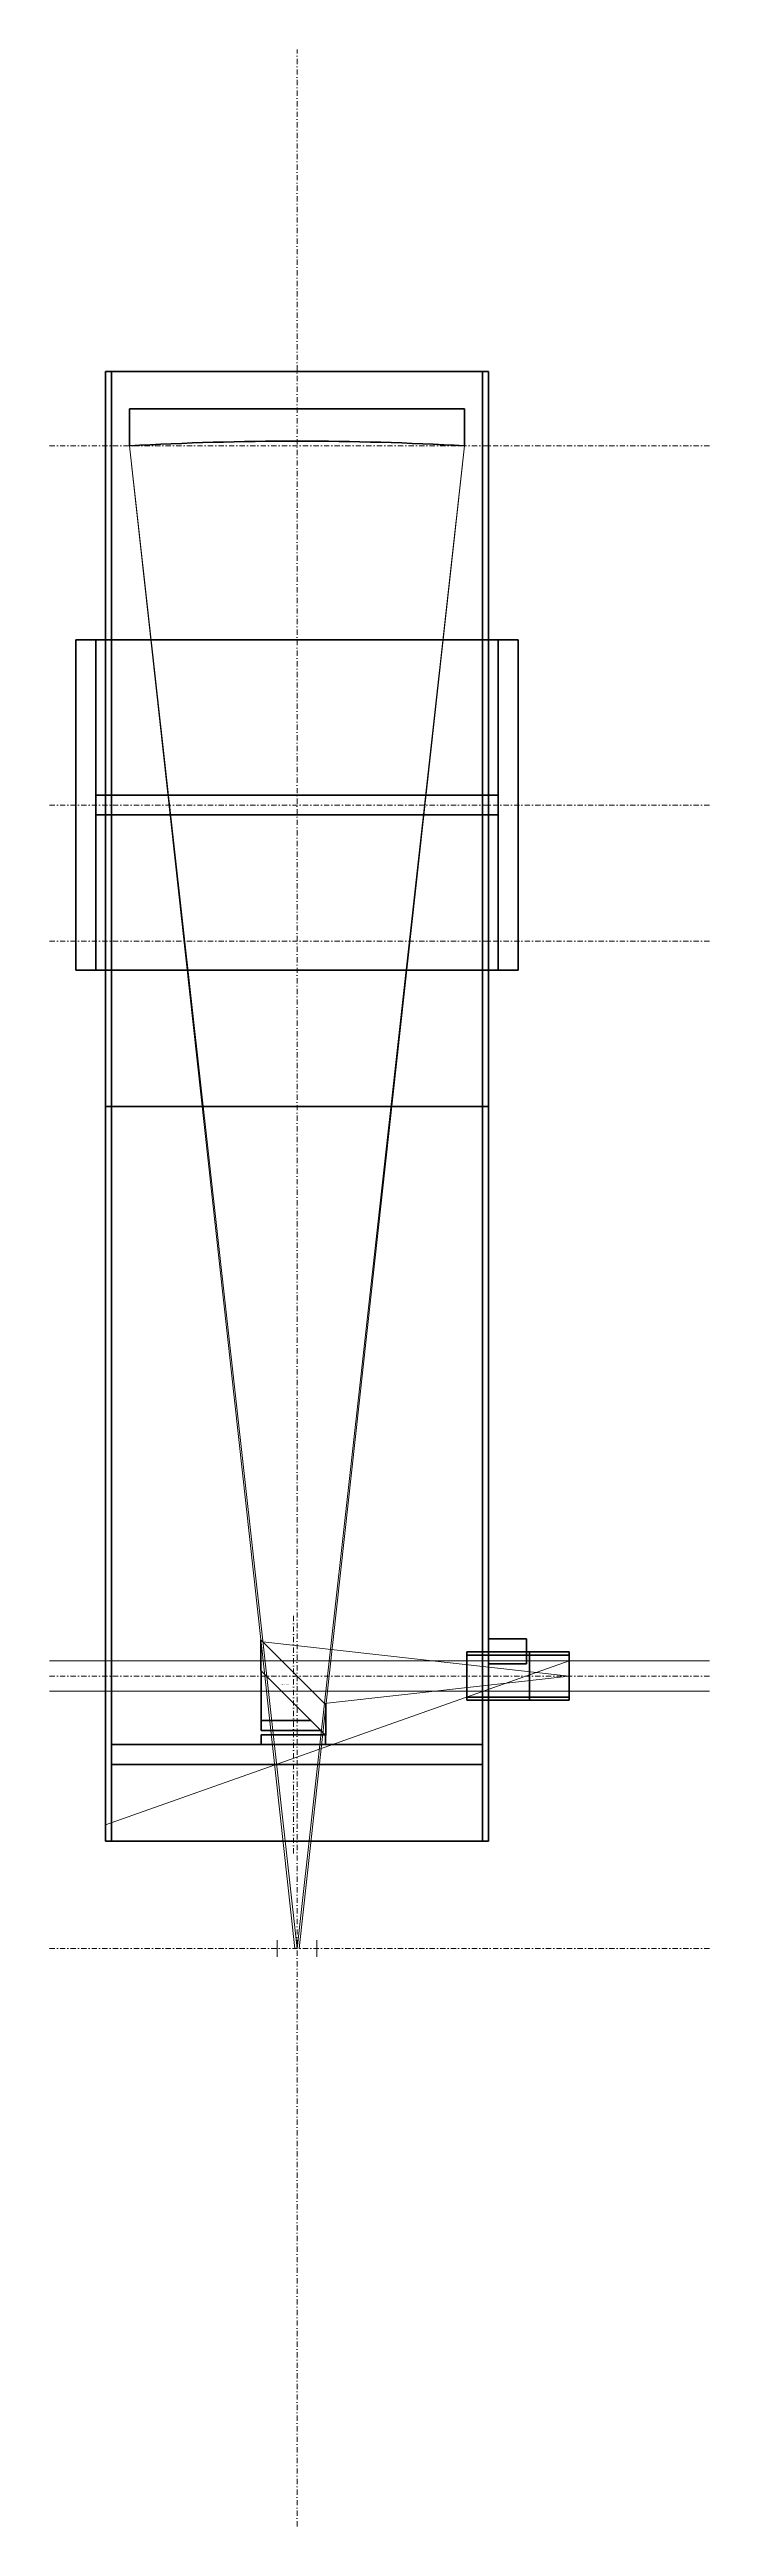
# Model space of a CAD drawing. Header units: millimetres. Extents: x -2000 to 3237, y -191 to 3000.
# Drawn here: x -2000 to -1200, y 0 to 3000 of the extents above; entities that cross this region are included whole.
import ezdxf

# ---------------------------------------------------------------- set-up
doc = ezdxf.new("R2010")
doc.units = ezdxf.units.MM
doc.linetypes.add('DASHDOT2', pattern=[12.7, 6.35, -3.175, 0, -3.175])
for name, color, linetype, lineweight in [('Auxiliary', 1, 'CONTINUOUS', 18), ('Center', 7, 'DASHDOT2', 18), ('Contour', 7, 'CONTINUOUS', 35)]:
    doc.layers.add(name, color=color, linetype=linetype, lineweight=lineweight)
doc.styles.get("Standard").update_dxf_attribs({"font": 'txt', "width": 0.75})

msp = doc.modelspace()

# ---------------------------------------------------------------- linework, layer by layer
at = {"layer": 'Auxiliary'}
for p, q in [((-1903.2, 2520), (-1700, 700)), ((-1903.2, 2520), (-1702.5, 700)), ((-1700, 700), (-1496.8, 2520)), ((-1496.8, 2520), (-1697.5, 700)), ((-1741.5, 1071.5), (-1370, 1030)), ((-2000, 1048.5), (-1200, 1048.5)), ((-1370, 1048.5), (-1932, 849.9)), ((-1370, 1030), (-1666.9, 996.9)), ((-2000, 1011.5), (-1200, 1011.5)), ((-1724, 690), (-1724, 710)), ((-1676, 690), (-1676, 710))]:
    msp.add_line(p, q, dxfattribs=at)
at = {"layer": 'Center'}
for p, q in [((-1700, 0), (-1700, 3000)), ((-2000, 2520), (-1200, 2520)), ((-2000, 2085), (-1200, 2085)), ((-2000, 1920), (-1200, 1920)), ((-1704.4, 815), (-1704.4, 1105)), ((-2000, 1030), (-1200, 1030)), ((-2000, 700), (-1200, 700))]:
    msp.add_line(p, q, dxfattribs=at)
at = {"layer": 'Contour'}
for p, q in [((-1932, 2610), (-1468, 2610)), ((-1932, 830), (-1932, 2610)), ((-1925, 830), (-1925, 2610)), ((-1475, 830), (-1475, 2610)), ((-1468, 830), (-1468, 2610)), ((-1903.2, 2565), (-1496.8, 2565)), ((-1903.2, 2520), (-1903.2, 2565)), ((-1496.8, 2520), (-1496.8, 2565)), ((-1968, 1885), (-1968, 2285)), ((-1968, 2285), (-1432, 2285)), ((-1944, 1885), (-1944, 2285)), ((-1456, 1885), (-1456, 2285)), ((-1432, 1885), (-1432, 2285)), ((-1944, 2097), (-1456, 2097)), ((-1944, 2073), (-1456, 2073)), ((-1968, 1885), (-1432, 1885)), ((-1932, 1720), (-1468, 1720)), ((-1743.7, 1036.7), (-1743.7, 1073.7)), ((-1665, 995), (-1743.7, 1073.7)), ((-1494.2, 1059.4), (-1370, 1059.4)), ((-1494.2, 1000.6), (-1494.2, 1059.4)), ((-1494.2, 1055.4), (-1370, 1055.4)), ((-1468, 1075), (-1422, 1075)), ((-1422, 1045), (-1422, 1075)), ((-1418, 1000.6), (-1418, 1059.4)), ((-1370, 1000.6), (-1370, 1059.4)), ((-1665, 958), (-1743.7, 1036.7)), ((-1743.4, 964), (-1743.4, 1036.4)), ((-1468, 1045), (-1422, 1045)), ((-1665, 958), (-1665, 995)), ((-1494.2, 1004.6), (-1370, 1004.6)), ((-1494.2, 1000.6), (-1370, 1000.6)), ((-1743.4, 976), (-1683, 976)), ((-1743.4, 964), (-1671, 964)), ((-1925, 947), (-1475, 947)), ((-1743.4, 959), (-1665.4, 959)), ((-1743.4, 959), (-1743.4, 947)), ((-1665.4, 947), (-1665.4, 959)), ((-1925, 923), (-1475, 923)), ((-1932, 830), (-1468, 830))]:
    msp.add_line(p, q, dxfattribs=at)
msp.add_arc((-1700, -1120), 3645.7, 86.8048, 93.1952, dxfattribs=at)

# ---------------------------------------------------------------- texts
at = {"layer": 'Auxiliary', "insert": (-1720, 1020), "char_height": 1, "width": 12.611, "attachment_point": 1}
msp.add_mtext('Elliptical\\~Flat\\~393g', dxfattribs=at)

doc.saveas('drawing.dxf')
